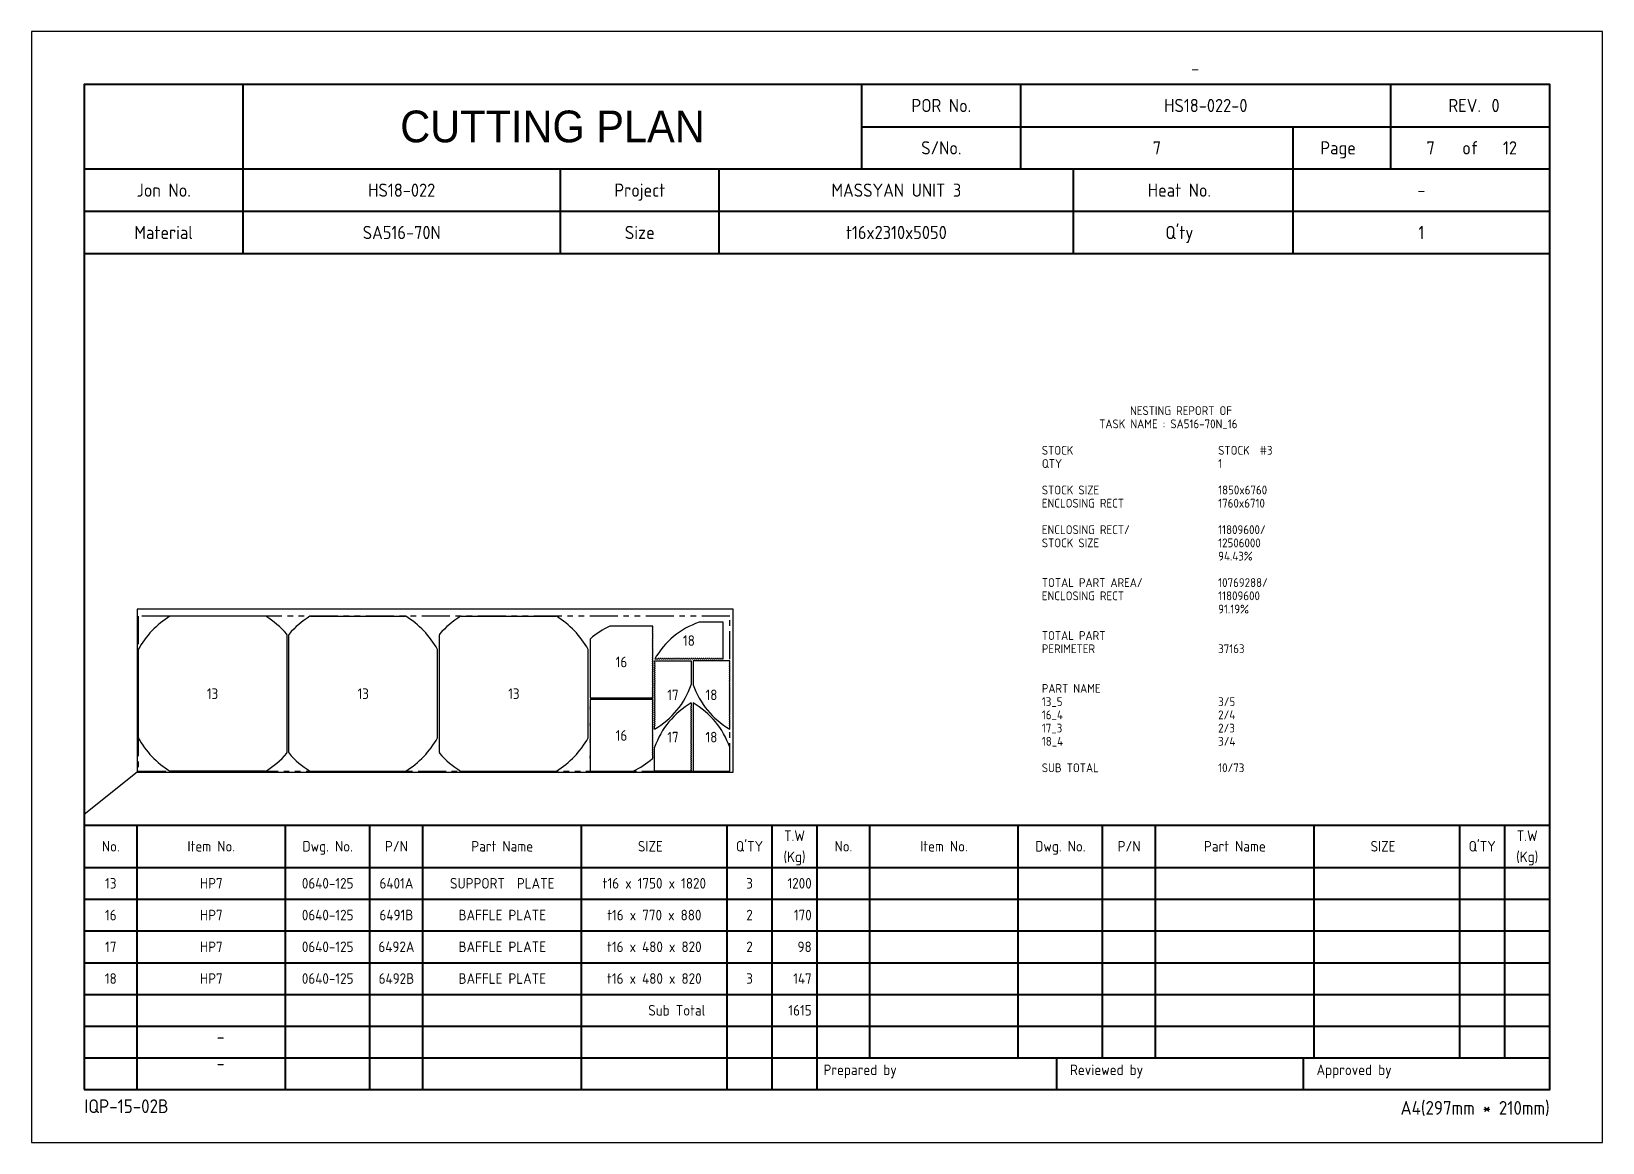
# Model space of a CAD drawing. Header units: millimetres. Extents: x -47360 to 661737, y -45870 to 354580.
# Drawn here: x 340000 to 357820, y 20000 to 32600 of the extents above; entities that cross this region are included whole.
import ezdxf
from ezdxf.enums import TextEntityAlignment as Align

# ---------------------------------------------------------------- set-up
doc = ezdxf.new("R2010")
doc.units = ezdxf.units.MM
doc.header["$LTSCALE"] = 10
doc.linetypes.add('PHANTOM', pattern=[63.5, 31.75, -6.35, 6.35, -6.35, 6.35, -6.35])
for name, color, linetype in [('$ENCL_RECT_RESERVED_LAYER$', 4, 'PHANTOM'), ('13_5__016X1820X1750', 7, 'Continuous'), ('16_4__016X880X770', 7, 'Continuous'), ('17_3__016X820X480', 7, 'Continuous'), ('18_4__016X820X480', 7, 'Continuous'), ('PART-LABEL', 6, 'Continuous'), ('STOCK', 3, 'Continuous'), ('SUMMARY', 4, 'Continuous'), ('T', 2, 'Continuous')]:
    doc.layers.add(name, color=color, linetype=linetype)
doc.layers.add('PAGE', color=9, linetype='Continuous', plot=False)
doc.layers.add('TITLE', color=15, linetype='Continuous', lineweight=40)
doc.styles.get("Standard").update_dxf_attribs({"font": 'isocp2.shx', "bigfont": 'whgtxt.shx'})

msp = doc.modelspace()

# ---------------------------------------------------------------- texts
at = {"layer": 'PART-LABEL'}
for s, p in [('18', (347457.43, 25692.51)), ('16', (346692.04, 25449.87)), ('13', (342054.33, 25090.17)), ('13', (343762.98, 25090.17)), ('13', (345471.64, 25090.17)), ('17', (347276.19, 25076.66)), ('18', (347712.34, 25076.66, -11776185678.59)), ('16', (346692.04, 24616.62)), ('17', (347276.19, 24597.77)), ('18', (347712.34, 24597.77, -11776185678.59))]:
    msp.add_text(s, height=120, dxfattribs=at).set_placement(p, align=Align.MIDDLE_CENTER)
at = {"layer": 'SUMMARY'}
for s, p in [('NESTING REPORT OF', (352460, 28250)), ('TASK NAME : SA516-70N_16', (352110, 28100)), ('STOCK ', (351460, 27800)), ('STOCK  #3', (353460, 27800)), ('QTY', (351460, 27650)), ('1', (353460, 27650)), ('STOCK SIZE', (351460, 27350)), ('1850x6760', (353460, 27350)), ('ENCLOSING RECT', (351460, 27200)), ('1760x6710', (353460, 27200)), ('ENCLOSING RECT/', (351460, 26900)), ('11809600/', (353460, 26900)), ('STOCK SIZE', (351460, 26750)), ('12506000', (353460, 26750)), ('94.43%', (353460, 26600)), ('TOTAL PART AREA/', (351460, 26300)), ('10769288/', (353460, 26300)), ('ENCLOSING RECT', (351460, 26150)), ('11809600', (353460, 26150)), ('91.19%', (353460, 26000)), ('TOTAL PART', (351460, 25700)), ('PERIMETER', (351460, 25550)), ('37163', (353460, 25550)), ('PART NAME', (351460, 25100)), ('13_5', (351460, 24950)), ('3/5', (353460, 24950)), ('16_4', (351460, 24800)), ('2/4', (353460, 24800)), ('17_3', (351460, 24650)), ('18_4', (351460, 24500)), ('2/3', (353460, 24650)), ('3/4', (353460, 24500)), ('SUB TOTAL', (351460, 24200)), ('10/73', (353460, 24200))]:
    msp.add_text(s, height=100, dxfattribs=at).set_placement(p)
at = {"layer": 'T'}
for s, p in [('13', (340900, 22880)), ('HP7', (342040, 22880)), ('0640-125', (343360, 22880)), ('6401A', (344140, 22880)), ('SUPPORT  PLATE', (345340, 22880)), ('t16 x 1750 x 1820', (347065, 22880)), ('3', (348145, 22880)), ('16', (340900, 22520)), ('HP7', (342040, 22520)), ('0640-125', (343360, 22520)), ('6491B', (344140, 22520)), ('BAFFLE PLATE', (345340, 22520)), ('t16 x 770 x 880', (347065, 22520)), ('2', (348145, 22520)), ('17', (340900, 22160)), ('HP7', (342040, 22160)), ('0640-125', (343360, 22160)), ('6492A', (344140, 22160)), ('BAFFLE PLATE', (345340, 22160)), ('t16 x 480 x 820', (347065, 22160)), ('2', (348145, 22160)), ('18', (340900, 21800)), ('HP7', (342040, 21800)), ('0640-125', (343360, 21800)), ('6492B', (344140, 21800)), ('BAFFLE PLATE', (345340, 21800)), ('t16 x 480 x 820', (347065, 21800)), ('3', (348145, 21800)), ('Sub Total', (347320, 21440))]:
    msp.add_text(s, height=120, dxfattribs=at).set_placement(p, align=Align.CENTER)
for s, p in [('1200', (348850, 22880)), ('170', (348850, 22520)), ('98', (348850, 22160)), ('147', (348850, 21800)), ('1615', (348850, 21440))]:
    msp.add_text(s, height=120, dxfattribs=at).set_placement(p, align=Align.RIGHT)

# ---------------------------------------------------------------- blocks, each defined once
blk = doc.blocks.new('CP00')
at = {"layer": 'PAGE'}
blk.add_line((20, 70), (10, 62), dxfattribs=at)
blk.add_lwpolyline([(0, 0), (297, 0), (297, 210), (0, 210)], close=True, dxfattribs=at)
at = {"layer": 'TITLE'}
for p, q in [((40, 184), (40, 200)), ((157, 184), (157, 200)), ((10, 184), (287, 184)), ((10, 168), (287, 168)), ((10, 60), (287, 60)), ((148.5, 16), (287, 16))]:
    blk.add_line(p, q, dxfattribs=at)
at = {"layer": 'TITLE', "color": 8}
for p, q in [((187, 184), (187, 200)), ((257, 184), (257, 192)), ((40, 168), (40, 184)), ((130, 168), (130, 184)), ((238.5, 168), (238.5, 184)), ((10, 176), (287, 176)), ((20, 10), (20, 60)), ((48, 10), (48, 60)), ((64, 10), (64, 60)), ((74, 10), (74, 60)), ((104, 10), (104, 60)), ((131.5, 10), (131.5, 60)), ((140, 10), (140, 60)), ((158.5, 16), (158.5, 60)), ((186.5, 16), (186.5, 60)), ((202.5, 16), (202.5, 60)), ((212.5, 16), (212.5, 60)), ((242.5, 16), (242.5, 60)), ((270, 16), (270, 60)), ((278.5, 16), (278.5, 60)), ((10, 52), (287, 52)), ((10, 46), (287, 46)), ((10, 40), (287, 40)), ((10, 34), (287, 34)), ((10, 28), (287, 28)), ((10, 22), (287, 22)), ((10, 16), (148.5, 16)), ((193.8, 16), (193.8, 10)), ((240.4, 16), (240.4, 10))]:
    blk.add_line(p, q, dxfattribs=at)
at = {"layer": 'TITLE', "color": 9}
for p, q in [((257, 192), (257, 200)), ((157, 192), (287, 192)), ((238.5, 184), (238.5, 192)), ((100, 168), (100, 184)), ((197, 168), (197, 184)), ((148.5, 10), (148.5, 60))]:
    blk.add_line(p, q, dxfattribs=at)
at = {"layer": 'TITLE', "color": 15}
blk.add_lwpolyline([(10, 10), (287, 10), (287, 200), (10, 200)], close=True, dxfattribs=at)
at = {"layer": 'PAGE', "color": 2}
blk.add_attdef('ATT_NESTINGPLANNO', text='', height=2.5, dxfattribs=at).set_placement((220, 203), align=Align.MIDDLE_CENTER)
for tag, p in [('ATT_OWNERITEMNO', (35, 7.09)), ('ATT_PARTNAME', (35, 2.09))]:
    blk.add_attdef(tag, text='', height=2.5, dxfattribs=at).set_placement(p, align=Align.MIDDLE_LEFT)
at = {"layer": 'TITLE', "color": 2}
for s, height, p in [('POR No.', 2.5, (172, 196)), ('S/No.', 2.5, (172, 188)), ('Page', 2.5, (247, 188)), ('of', 2.5, (272, 188)), ('Jon No.', 2.5, (25, 180)), ('Project', 2.5, (115, 180)), ('Heat No.', 2.5, (217, 180)), ('-', 2.5, (262.75, 180)), ('Material', 2.5, (25, 172)), ('Size', 2.5, (115, 172)), ("Q'ty", 2.5, (217, 172)), ('No.', 2, (15, 56)), ('Item No.', 2, (34, 56)), ('Dwg. No.', 2, (56, 56)), ('P/N', 2, (69, 56)), ('Part Name', 2, (89, 56)), ('SIZE', 2, (117, 56)), ("Q'TY", 2, (135.75, 56)), ('T.W', 2, (144.25, 58)), ('No.', 2, (153.5, 56)), ('Item No.', 2, (172.5, 56)), ('Dwg. No.', 2, (194.5, 56)), ('P/N', 2, (207.5, 56)), ('Part Name', 2, (227.5, 56)), ('SIZE', 2, (255.5, 56)), ("Q'TY", 2, (274.25, 56)), ('T.W', 2, (282.75, 58)), ('(Kg)', 2, (144.25, 54)), ('(Kg)', 2, (282.75, 54))]:
    blk.add_text(s, height=height, dxfattribs=at).set_placement(p, align=Align.MIDDLE_CENTER)
blk.add_text('REV.', height=2.5, dxfattribs=at).set_placement((274, 196), align=Align.MIDDLE_RIGHT)
blk.add_text('0', height=2.5, dxfattribs=at).set_placement((276, 196), align=Align.MIDDLE_LEFT)
for s, height, p in [('Prepared by', 2, (149.73, 12.75)), ('Reviewed by', 2, (196.33, 12.75)), ('Approved by', 2, (242.93, 12.75)), ('IQP-15-02B', 2.594, (10, 5.57))]:
    blk.add_text(s, height=height, dxfattribs=at).set_placement(p)
blk.add_text('A4(297mm * 210mm)', height=2.5936, dxfattribs=at).set_placement((287, 5.26), align=Align.RIGHT)
at = {"layer": 'TITLE', "color": 3, "insert": (98.5, 192), "char_height": 6, "width": 59.896, "attachment_point": 5}
blk.add_mtext('{\\fHYHeadLine-Medium|b0|i0|c129|p18;CUTTING PLAN}', dxfattribs=at)
at = {"layer": 'TITLE', "color": 2}
for tag, height, p in [('ATT_PORNO', 2.5, (222, 196)), ('ATT_CUTTINGPLANNO', 2.5, (212.75, 188)), ('ATT_PAGENO', 2.5, (264.5, 188)), ('ATT_PAGESUBTOTAL', 2.5, (279.5, 188)), ('ATT_WONO', 2.5, (70, 180)), ('ATT_PROJECT', 2.5, (163.5, 180)), ('ATT_PORWEIGHT', 2, (278.5, 89)), ('ATT_NETWEIGHT', 2, (278.5, 83)), ('ATT_SAVEWEIGHT', 2, (278.5, 77)), ('ATT_SCRAPWEIGHT', 2, (278.5, 71)), ('ATT_CUTTING', 2, (278.5, 65))]:
    blk.add_attdef(tag, text='', height=height, dxfattribs=at).set_placement(p, align=Align.MIDDLE_CENTER)
at = {"layer": 'TITLE', "color": 3}
for tag, p in [('ATT_MATERIAL', (70, 172)), ('ATT_SIZE', (163.5, 172)), ('ATT_QTY', (262.75, 172))]:
    blk.add_attdef(tag, text='', height=2.5, dxfattribs=at).set_placement(p, align=Align.MIDDLE_CENTER)

# ---------------------------------------------------------------- linework, layer by layer
at = {"layer": '$ENCL_RECT_RESERVED_LAYER$'}
msp.add_lwpolyline([(341210, 24210), (347920.41, 24210), (347920.41, 25970.35), (341210, 25970.35)], close=True, dxfattribs=at)
at = {"layer": '13_5__016X1820X1750'}
for p, q in [((342651.97, 25970.35), (341577.33, 25970.35)), ((343165.33, 25970.35), (344239.98, 25970.35)), ((344873.99, 25970.35), (345948.63, 25970.35)), ((342898.65, 25758.35), (342898.65, 24422)), ((342918.65, 24422), (342918.65, 25758.35)), ((344627.31, 24422), (344627.31, 25758.35)), ((341210, 25585.77), (341210, 24594.58)), ((344607.31, 24594.58), (344607.31, 25585.77)), ((346315.96, 24594.58), (346315.96, 25585.77)), ((342651.97, 24210), (341577.33, 24210)), ((343165.33, 24210), (344239.98, 24210)), ((344873.99, 24210), (345948.63, 24210))]:
    msp.add_line(p, q, dxfattribs=at)
for centre, radius, start, end in [((342114.65, 25090.17), 1033, 121.75386, 150.961265), ((341577.33, 25958.35), 12, 90, 121.75386), ((342651.97, 25958.35), 12, 58.24614, 90), ((342114.65, 25090.17), 1033, 40.876357, 58.24614), ((343702.66, 25090.17), 1033, 121.753862, 139.123643), ((343165.33, 25958.35), 12, 89.999996, 121.753862), ((344239.98, 25958.35), 12, 58.24613, 89.999996), ((343702.66, 25090.17), 1033, 29.038735, 58.24613), ((345411.31, 25090.17), 1033, 121.753862, 139.123643), ((344873.99, 25958.35), 12, 89.999996, 121.753862), ((345948.63, 25958.35), 12, 58.24613, 89.999996), ((345411.31, 25090.17), 1033, 29.038735, 58.24613), ((342886.65, 25758.35), 12, 0, 40.876357), ((342930.65, 25758.35), 12, 139.123643, 180), ((344639.31, 25758.35), 12, 139.123643, 180), ((341222, 25585.77), 12, 150.961265, 180), ((344595.31, 25585.77), 12, 0, 29.038735), ((346303.96, 25585.77), 12, 0, 29.038735), ((341222, 24594.58), 12, 180, 209.038735), ((344595.31, 24594.58), 12, 330.961265, 0), ((346303.96, 24594.58), 12, 330.961265, 0), ((342114.65, 25090.17), 1033, 209.038735, 238.24613), ((342114.65, 25090.17), 1033, 301.753862, 319.123643), ((342886.65, 24422), 12, 319.123643, 0), ((342930.65, 24422), 12, 180, 220.876357), ((343702.66, 25090.17), 1033, 220.876357, 238.24614), ((343702.66, 25090.17), 1033, 301.75386, 330.961265), ((344639.31, 24422), 12, 180, 220.876357), ((345411.31, 25090.17), 1033, 220.876357, 238.24614), ((345411.31, 25090.17), 1033, 301.75386, 330.961265), ((341577.33, 24222), 12, 238.24613, 269.999996), ((342651.97, 24222), 12, 269.999996, 301.753862), ((343165.33, 24222), 12, 238.24614, 270), ((344239.98, 24222), 12, 270, 301.75386), ((344873.99, 24222), 12, 238.24614, 270), ((345948.63, 24222), 12, 270, 301.75386)]:
    msp.add_arc(centre, radius, start, end, dxfattribs=at)
at = {"layer": '16_4__016X880X770'}
for p, q in [((347048.12, 25856.5), (346565.48, 25856.5)), ((347048.12, 25839.16), (347048.12, 25856.5)), ((346335.96, 25702.71), (346335.96, 25672.48)), ((347048.12, 25816.94), (347048.12, 25827.16)), ((347048.12, 25794.71), (347048.12, 25804.94)), ((347048.12, 25772.49), (347048.12, 25782.71)), ((347048.12, 25750.26), (347048.12, 25760.49)), ((347048.12, 25728.04), (347048.12, 25738.26)), ((347048.12, 25705.81), (347048.12, 25716.04)), ((347048.12, 25683.59), (347048.12, 25693.81)), ((347048.12, 25661.36), (347048.12, 25671.59)), ((346335.96, 25660.48), (346335.96, 25650.25)), ((346335.96, 25638.25), (346335.96, 25628.03)), ((346335.96, 25616.03), (346335.96, 25605.8)), ((346335.96, 25593.8), (346335.96, 25583.58)), ((346335.96, 25571.58), (346335.96, 25561.35)), ((346335.96, 25549.35), (346335.96, 25539.13)), ((346335.96, 25527.13), (346335.96, 25516.9)), ((346335.96, 25504.9), (346335.96, 25494.68)), ((346335.96, 25482.68), (346335.96, 25472.45)), ((347048.12, 25639.14), (347048.12, 25649.36)), ((347048.12, 25616.91), (347048.12, 25627.14)), ((347048.12, 25594.69), (347048.12, 25604.91)), ((347048.12, 25572.46), (347048.12, 25582.69)), ((347048.12, 25550.24), (347048.12, 25560.46)), ((347048.12, 25528.01), (347048.12, 25538.24)), ((347048.12, 25505.79), (347048.12, 25516.01)), ((347048.12, 25483.56), (347048.12, 25493.79)), ((346335.96, 25460.45), (346335.96, 25450.23)), ((346335.96, 25438.23), (346335.96, 25428)), ((346335.96, 25416), (346335.96, 25405.78)), ((346335.96, 25393.78), (346335.96, 25383.55)), ((346335.96, 25371.55), (346335.96, 25361.33)), ((346335.96, 25349.33), (346335.96, 25339.1)), ((346335.96, 25327.1), (346335.96, 25316.88)), ((346335.96, 25304.88), (346335.96, 25294.65)), ((347048.12, 25461.34), (347048.12, 25471.56)), ((347048.12, 25439.11), (347048.12, 25449.34)), ((347048.12, 25416.89), (347048.12, 25427.11)), ((347048.12, 25394.66), (347048.12, 25404.89)), ((347048.12, 25372.44), (347048.12, 25382.66)), ((347048.12, 25350.21), (347048.12, 25360.44)), ((347048.12, 25327.99), (347048.12, 25338.21)), ((347048.12, 25305.76), (347048.12, 25315.99)), ((346335.96, 25282.65), (346335.96, 25272.43)), ((346335.96, 25260.43), (346335.96, 25250.2)), ((346335.96, 25238.2), (346335.96, 25227.98)), ((346335.96, 25215.98), (346335.96, 25205.75)), ((346335.96, 25193.75), (346335.96, 25183.53)), ((346335.96, 25171.53), (346335.96, 25161.3)), ((346335.96, 25149.3), (346335.96, 25139.08)), ((346335.96, 25127.08), (346335.96, 25116.85)), ((347048.12, 25283.54), (347048.12, 25293.76)), ((347048.12, 25261.31), (347048.12, 25271.54)), ((347048.12, 25239.09), (347048.12, 25249.31)), ((347048.12, 25216.86), (347048.12, 25227.09)), ((347048.12, 25194.64), (347048.12, 25204.86)), ((347048.12, 25172.41), (347048.12, 25182.64)), ((347048.12, 25150.19), (347048.12, 25160.41)), ((347048.12, 25127.96), (347048.12, 25138.19)), ((346335.96, 25104.85), (346335.96, 25094.63)), ((346335.96, 25082.63), (346335.96, 25072.4)), ((346335.96, 25060.4), (346335.96, 25043.25)), ((346335.96, 25043.25), (347048.12, 25043.25)), ((347048.12, 25023.25), (346335.96, 25023.25)), ((346335.96, 25023.25), (346335.96, 25017.21)), ((346335.96, 25005.21), (346335.96, 24994.99)), ((346335.96, 24982.99), (346335.96, 24972.76)), ((346335.96, 24960.76), (346335.96, 24950.54)), ((347048.12, 25105.74), (347048.12, 25115.96)), ((347048.12, 25083.51), (347048.12, 25093.74)), ((347048.12, 25061.29), (347048.12, 25071.51)), ((347048.12, 25043.25), (347048.12, 25049.29)), ((347048.12, 25006.1), (347048.12, 25023.25)), ((347048.12, 24983.87), (347048.12, 24994.1)), ((347048.12, 24961.65), (347048.12, 24971.87)), ((347048.12, 24939.42), (347048.12, 24949.65)), ((346335.96, 24938.54), (346335.96, 24928.31)), ((346335.96, 24916.31), (346335.96, 24906.09)), ((346335.96, 24894.09), (346335.96, 24883.86)), ((346335.96, 24871.86), (346335.96, 24861.64)), ((346335.96, 24849.64), (346335.96, 24839.41)), ((346335.96, 24827.41), (346335.96, 24817.19)), ((346335.96, 24805.19), (346335.96, 24794.96)), ((346335.96, 24782.96), (346335.96, 24772.74)), ((347048.12, 24917.2), (347048.12, 24927.42)), ((347048.12, 24894.97), (347048.12, 24905.2)), ((347048.12, 24872.75), (347048.12, 24882.97)), ((347048.12, 24850.52), (347048.12, 24860.75)), ((347048.12, 24828.3), (347048.12, 24838.52)), ((347048.12, 24806.07), (347048.12, 24816.3)), ((347048.12, 24783.85), (347048.12, 24794.07)), ((347048.12, 24761.62), (347048.12, 24771.85)), ((346335.96, 24760.74), (346335.96, 24750.51)), ((346335.96, 24738.51), (346335.96, 24728.29)), ((346335.96, 24716.29), (346335.96, 24706.06)), ((346335.96, 24694.06), (346335.96, 24683.84)), ((346335.96, 24671.84), (346335.96, 24661.61)), ((346335.96, 24649.61), (346335.96, 24639.39)), ((346335.96, 24627.39), (346335.96, 24617.16)), ((346335.96, 24605.16), (346335.96, 24594.94)), ((347048.12, 24739.4), (347048.12, 24749.62)), ((347048.12, 24717.17), (347048.12, 24727.4)), ((347048.12, 24694.95), (347048.12, 24705.17)), ((347048.12, 24672.72), (347048.12, 24682.95)), ((347048.12, 24650.5), (347048.12, 24660.72)), ((347048.12, 24628.27), (347048.12, 24638.5)), ((347048.12, 24606.05), (347048.12, 24616.27)), ((347048.12, 24583.82), (347048.12, 24594.05)), ((346335.96, 24582.94), (346335.96, 24572.71)), ((346335.96, 24560.71), (346335.96, 24550.49)), ((346335.96, 24538.49), (346335.96, 24528.26)), ((346335.96, 24516.26), (346335.96, 24506.04)), ((346335.96, 24494.04), (346335.96, 24483.81)), ((346335.96, 24471.81), (346335.96, 24461.59)), ((346335.96, 24449.59), (346335.96, 24439.36)), ((346335.96, 24427.36), (346335.96, 24417.14)), ((347048.12, 24561.6), (347048.12, 24571.82)), ((347048.12, 24539.37), (347048.12, 24549.6)), ((347048.12, 24517.15), (347048.12, 24527.37)), ((347048.12, 24494.92), (347048.12, 24505.15)), ((347048.12, 24472.7), (347048.12, 24482.92)), ((347048.12, 24450.47), (347048.12, 24460.7)), ((347048.12, 24428.25), (347048.12, 24438.47)), ((347048.12, 24406.02), (347048.12, 24416.25)), ((346335.96, 24405.14), (346335.96, 24394.91)), ((346335.96, 24382.91), (346335.96, 24372.69)), ((346335.96, 24360.69), (346335.96, 24350.46)), ((346335.96, 24338.46), (346335.96, 24328.24)), ((346335.96, 24316.24), (346335.96, 24306.01)), ((346335.96, 24294.01), (346335.96, 24283.79)), ((346335.96, 24271.79), (346335.96, 24261.56)), ((346335.96, 24249.56), (346335.96, 24239.34)), ((347048.12, 24363.79), (347048.12, 24394.02)), ((346335.96, 24227.34), (346335.96, 24210)), ((346335.96, 24210), (346818.6, 24210))]:
    msp.add_line(p, q, dxfattribs=at)
for centre, radius, start, end in [((346951.88, 25013.99), 928, 114.950641, 131.246431), ((346565.48, 25844.5), 12, 90, 114.950641), ((347048.12, 25833.16), 6, 89.982246, 270.017754), ((346347.96, 25702.71), 12, 131.246431, 180.000116), ((346335.96, 25666.48), 6, 270.00017, 90.000062), ((347048.12, 25810.94), 6, 89.982434, 270.017566), ((347048.12, 25788.71), 6, 89.982622, 270.017378), ((347048.12, 25766.49), 6, 89.98281, 270.01719), ((347048.12, 25744.26), 6, 89.982998, 270.017002), ((347048.12, 25722.04), 6, 89.983186, 270.016814), ((347048.12, 25699.81), 6, 89.983374, 270.016626), ((347048.12, 25677.59), 6, 89.983562, 270.016438), ((347048.12, 25655.36), 6, 89.98375, 270.01625), ((346335.96, 25644.25), 6, 270.000788, 89.999444), ((346335.96, 25622.03), 6, 270.001406, 89.998826), ((346335.96, 25599.8), 6, 270.002024, 89.998208), ((346335.96, 25577.58), 6, 270.002642, 89.99759), ((346335.96, 25555.35), 6, 270.00326, 89.996972), ((346335.96, 25533.13), 6, 270.00087, 89.999362), ((346335.96, 25510.9), 6, 270.001488, 89.998744), ((346335.96, 25488.68), 6, 270.002106, 89.998126), ((347048.12, 25633.14), 6, 89.983938, 270.016062), ((347048.12, 25610.91), 6, 89.984126, 270.015874), ((347048.12, 25588.69), 6, 89.984314, 270.015686), ((347048.12, 25566.46), 6, 89.984502, 270.015498), ((347048.12, 25544.24), 6, 89.981681, 270.018319), ((347048.12, 25522.01), 6, 89.981869, 270.018131), ((347048.12, 25499.79), 6, 89.982057, 270.017943), ((347048.12, 25477.56), 6, 89.982246, 270.017754), ((346335.96, 25466.45), 6, 270.002724, 89.997508), ((346335.96, 25444.23), 6, 270.003342, 89.99689), ((346335.96, 25422), 6, 270.00396, 89.996272), ((346335.96, 25399.78), 6, 270.004579, 89.995654), ((346335.96, 25377.55), 6, 270.005197, 89.995036), ((346335.96, 25355.33), 6, 270.005815, 89.994417), ((346335.96, 25333.1), 6, 270.006433, 89.993799), ((346335.96, 25310.88), 6, 270.007051, 89.993181), ((347048.12, 25455.34), 6, 89.982434, 270.017566), ((347048.12, 25433.11), 6, 89.982622, 270.017378), ((347048.12, 25410.89), 6, 89.98281, 270.01719), ((347048.12, 25388.66), 6, 89.982998, 270.017002), ((347048.12, 25366.44), 6, 89.983186, 270.016814), ((347048.12, 25344.21), 6, 89.983374, 270.016626), ((347048.12, 25321.99), 6, 89.983562, 270.016438), ((347048.12, 25299.76), 6, 89.98375, 270.01625), ((346335.96, 25288.65), 6, 270.007669, 89.992563), ((346335.96, 25266.43), 6, 270.008287, 89.991945), ((346335.96, 25244.2), 6, 270.008905, 89.991327), ((346335.96, 25221.98), 6, 270.009523, 89.990709), ((346335.96, 25199.75), 6, 270.010141, 89.990091), ((346335.96, 25177.53), 6, 270.01076, 89.989473), ((346335.96, 25155.3), 6, 270.011378, 89.988855), ((346335.96, 25133.08), 6, 270.011996, 89.988236), ((347048.12, 25277.54), 6, 89.983938, 270.016062), ((347048.12, 25255.31), 6, 89.984126, 270.015874), ((347048.12, 25233.09), 6, 89.984314, 270.015686), ((347048.12, 25210.86), 6, 89.984502, 270.015498), ((347048.12, 25188.64), 6, 89.98469, 270.01531), ((347048.12, 25166.41), 6, 89.984878, 270.015122), ((347048.12, 25144.19), 6, 89.985066, 270.014934), ((347048.12, 25121.96), 6, 89.985254, 270.014746), ((346335.96, 25110.85), 6, 270.012614, 89.987618), ((346335.96, 25088.63), 6, 270.013232, 89.987), ((346335.96, 25066.4), 6, 270.01385, 89.986382), ((346335.96, 25011.21), 6, 269.985818, 90.014182), ((346335.96, 24988.99), 6, 269.98563, 90.01437), ((346335.96, 24966.76), 6, 269.985442, 90.014558), ((346335.96, 24944.54), 6, 269.985254, 90.014746), ((347048.12, 25099.74), 6, 89.985442, 270.014558), ((347048.12, 25077.51), 6, 89.98563, 270.01437), ((347048.12, 25055.29), 6, 89.985818, 270.014182), ((347048.12, 25000.1), 6, 90.01385, 269.986382), ((347048.12, 24977.87), 6, 90.013232, 269.987), ((347048.12, 24955.65), 6, 90.012614, 269.987618), ((346335.96, 24922.31), 6, 269.985066, 90.014934), ((346335.96, 24900.09), 6, 269.984878, 90.015122), ((346335.96, 24877.86), 6, 269.98469, 90.01531), ((346335.96, 24855.64), 6, 269.984502, 90.015498), ((346335.96, 24833.41), 6, 269.984314, 90.015686), ((346335.96, 24811.19), 6, 269.984126, 90.015874), ((346335.96, 24788.96), 6, 269.983938, 90.016062), ((346335.96, 24766.74), 6, 269.98375, 90.01625), ((347048.12, 24933.42), 6, 90.011996, 269.988236), ((347048.12, 24911.2), 6, 90.011378, 269.988855), ((347048.12, 24888.97), 6, 90.01076, 269.989473), ((347048.12, 24866.75), 6, 90.010141, 269.990091), ((347048.12, 24844.52), 6, 90.009523, 269.990709), ((347048.12, 24822.3), 6, 90.008905, 269.991327), ((347048.12, 24800.07), 6, 90.008287, 269.991945), ((347048.12, 24777.85), 6, 90.007669, 269.992563), ((346335.96, 24744.51), 6, 269.983562, 90.016438), ((346335.96, 24722.29), 6, 269.983374, 90.016626), ((346335.96, 24700.06), 6, 269.983186, 90.016814), ((346335.96, 24677.84), 6, 269.982998, 90.017002), ((346335.96, 24655.61), 6, 269.98281, 90.01719), ((346335.96, 24633.39), 6, 269.982622, 90.017378), ((346335.96, 24611.16), 6, 269.982434, 90.017566), ((346335.96, 24588.94), 6, 269.982246, 90.017754), ((347048.12, 24755.62), 6, 90.007051, 269.993181), ((347048.12, 24733.4), 6, 90.006433, 269.993799), ((347048.12, 24711.17), 6, 90.005815, 269.994417), ((347048.12, 24688.95), 6, 90.005197, 269.995036), ((347048.12, 24666.72), 6, 90.004579, 269.995654), ((347048.12, 24644.5), 6, 90.00396, 269.996272), ((347048.12, 24622.27), 6, 90.003342, 269.99689), ((347048.12, 24600.05), 6, 90.002724, 269.997508), ((346335.96, 24566.71), 6, 269.982057, 90.017943), ((346335.96, 24544.49), 6, 269.981869, 90.018131), ((346335.96, 24522.26), 6, 269.981681, 90.018319), ((346335.96, 24500.04), 6, 269.984502, 90.015498), ((346335.96, 24477.81), 6, 269.984314, 90.015686), ((346335.96, 24455.59), 6, 269.984126, 90.015874), ((346335.96, 24433.36), 6, 269.983938, 90.016062), ((346335.96, 24411.14), 6, 269.98375, 90.01625), ((347048.12, 24577.82), 6, 90.002106, 269.998126), ((347048.12, 24555.6), 6, 90.001488, 269.998744), ((347048.12, 24533.37), 6, 90.00087, 269.999362), ((347048.12, 24511.15), 6, 90.00326, 269.996972), ((347048.12, 24488.92), 6, 90.002642, 269.99759), ((347048.12, 24466.7), 6, 90.002024, 269.998208), ((347048.12, 24444.47), 6, 90.001406, 269.998826), ((347048.12, 24422.25), 6, 90.000788, 269.999444), ((346335.96, 24388.91), 6, 269.983562, 90.016438), ((346335.96, 24366.69), 6, 269.983374, 90.016626), ((346335.96, 24344.46), 6, 269.983186, 90.016814), ((346335.96, 24322.24), 6, 269.982998, 90.017002), ((346335.96, 24300.01), 6, 269.98281, 90.01719), ((346335.96, 24277.79), 6, 269.982622, 90.017378), ((346335.96, 24255.56), 6, 269.982434, 90.017566), ((346335.96, 24233.34), 6, 269.982246, 90.017754), ((346432.2, 25052.51), 928, 294.950641, 311.246431), ((347048.12, 24400.02), 6, 90.00017, 270.000062), ((347036.12, 24363.79), 12, 311.246431, 0.000116), ((346818.6, 24222), 12, 270, 294.950641)]:
    msp.add_arc(centre, radius, start, end, dxfattribs=at)
at = {"layer": '17_3__016X820X480'}
for p, q in [((347068.12, 25447.28), (347068.12, 25464.44)), ((347068.12, 25464.44), (347484.27, 25464.44)), ((347068.12, 25425.06), (347068.12, 25435.28)), ((347068.12, 25402.83), (347068.12, 25413.06)), ((347068.12, 25380.61), (347068.12, 25390.83)), ((347068.12, 25358.38), (347068.12, 25368.61)), ((347068.12, 25336.16), (347068.12, 25346.38)), ((347068.12, 25313.93), (347068.12, 25324.16)), ((347484.27, 25464.44), (347484.27, 25195.7)), ((347068.12, 25291.71), (347068.12, 25301.93)), ((347068.12, 25269.48), (347068.12, 25279.71)), ((347068.12, 25247.26), (347068.12, 25257.48)), ((347068.12, 25225.03), (347068.12, 25235.26)), ((347068.12, 25202.81), (347068.12, 25213.03)), ((347068.12, 25180.58), (347068.12, 25190.81)), ((347068.12, 25158.36), (347068.12, 25168.58)), ((347068.12, 25136.13), (347068.12, 25146.36)), ((347068.12, 25113.91), (347068.12, 25124.13)), ((347068.12, 25091.68), (347068.12, 25101.91)), ((347068.12, 25069.46), (347068.12, 25079.68)), ((347068.12, 25047.23), (347068.12, 25057.46)), ((347068.12, 25025.01), (347068.12, 25035.23)), ((347068.12, 25002.78), (347068.12, 25013.01)), ((347068.12, 24980.56), (347068.12, 24990.78)), ((347068.12, 24958.33), (347068.12, 24968.56)), ((347484.27, 24985.55), (347484.27, 24950.35)), ((347068.12, 24936.11), (347068.12, 24946.33)), ((347068.12, 24913.88), (347068.12, 24924.11)), ((347068.12, 24891.66), (347068.12, 24901.88)), ((347068.12, 24869.43), (347068.12, 24879.66)), ((347068.12, 24847.21), (347068.12, 24857.43)), ((347068.12, 24824.98), (347068.12, 24835.21)), ((347068.12, 24802.76), (347068.12, 24812.98)), ((347068.12, 24780.53), (347068.12, 24790.76)), ((347484.27, 24938.35), (347484.27, 24928.13)), ((347484.27, 24916.13), (347484.27, 24905.9)), ((347484.27, 24893.9), (347484.27, 24883.68)), ((347484.27, 24871.68), (347484.27, 24861.45)), ((347484.27, 24849.45), (347484.27, 24839.23)), ((347484.27, 24827.23), (347484.27, 24817)), ((347484.27, 24805), (347484.27, 24794.78)), ((347484.27, 24782.78), (347484.27, 24772.55)), ((347068.12, 24758.31), (347068.12, 24768.53)), ((347068.12, 24736.08), (347068.12, 24746.31)), ((347068.12, 24688.89), (347068.12, 24724.08)), ((347484.27, 24760.55), (347484.27, 24750.33)), ((347484.27, 24738.33), (347484.27, 24728.1)), ((347484.27, 24716.1), (347484.27, 24705.88)), ((347484.27, 24693.88), (347484.27, 24683.65)), ((347484.27, 24671.65), (347484.27, 24661.43)), ((347484.27, 24649.43), (347484.27, 24639.2)), ((347484.27, 24627.2), (347484.27, 24616.98)), ((347484.27, 24604.98), (347484.27, 24594.75)), ((347068.12, 24210), (347068.12, 24478.73)), ((347484.27, 24582.75), (347484.27, 24572.53)), ((347484.27, 24560.53), (347484.27, 24550.3)), ((347484.27, 24538.3), (347484.27, 24528.08)), ((347484.27, 24516.08), (347484.27, 24505.85)), ((347484.27, 24493.85), (347484.27, 24483.63)), ((347484.27, 24471.63), (347484.27, 24461.4)), ((347484.27, 24449.4), (347484.27, 24439.18)), ((347484.27, 24427.18), (347484.27, 24416.95)), ((347484.27, 24404.95), (347484.27, 24394.73)), ((347484.27, 24382.73), (347484.27, 24372.5)), ((347484.27, 24360.5), (347484.27, 24350.28)), ((347484.27, 24338.28), (347484.27, 24328.05)), ((347484.27, 24316.05), (347484.27, 24305.83)), ((347484.27, 24293.83), (347484.27, 24283.6)), ((347484.27, 24271.6), (347484.27, 24261.38)), ((347484.27, 24249.38), (347484.27, 24239.15)), ((347484.27, 24210), (347068.12, 24210)), ((347484.27, 24227.15), (347484.27, 24210))]:
    msp.add_line(p, q, dxfattribs=at)
for centre, radius, start, end in [((347068.03, 25441.28), 6, 270.847829, 89.152171), ((347068.03, 25419.06), 6, 270.848017, 89.151983), ((347068.03, 25396.83), 6, 270.848205, 89.151795), ((347068.03, 25374.61), 6, 270.848393, 89.151607), ((347068.03, 25352.38), 6, 270.848581, 89.151419), ((347068.03, 25330.16), 6, 270.848769, 89.151231), ((347068.03, 25307.93), 6, 270.848957, 89.151043), ((347068.03, 25285.71), 6, 270.849145, 89.150855), ((347068.03, 25263.48), 6, 270.849333, 89.150667), ((347068.03, 25241.26), 6, 270.849521, 89.150479), ((347068.03, 25219.03), 6, 270.849709, 89.150291), ((347068.03, 25196.81), 6, 270.849897, 89.150103), ((346606.09, 25493.7), 928, 299.859474, 341.015064), ((347068.03, 25174.58), 6, 270.850085, 89.149915), ((347068.03, 25152.36), 6, 270.850273, 89.149727), ((347068.03, 25130.13), 6, 270.850461, 89.149539), ((347472.27, 25195.7), 12, 341.015064, 0), ((347068.03, 25107.91), 6, 270.85065, 89.14935), ((347068.03, 25085.68), 6, 270.850838, 89.149162), ((347068.03, 25063.46), 6, 270.851026, 89.148974), ((347068.03, 25041.23), 6, 270.851214, 89.148786), ((347068.03, 25019.01), 6, 270.851402, 89.148598), ((347068.03, 24996.78), 6, 270.85159, 89.14841), ((347068.03, 24974.56), 6, 270.851778, 89.148222), ((347068.03, 24952.33), 6, 270.848957, 89.151043), ((347946.29, 24180.74), 928, 119.859474, 161.015064), ((347484.35, 24944.35), 6, 90.850838, 269.149162), ((347068.03, 24930.11), 6, 270.849145, 89.150855), ((347068.03, 24907.88), 6, 270.849333, 89.150667), ((347068.03, 24885.66), 6, 270.849521, 89.150479), ((347068.03, 24863.43), 6, 270.849709, 89.150291), ((347068.03, 24841.21), 6, 270.849897, 89.150103), ((347068.03, 24818.98), 6, 270.850085, 89.149915), ((347068.03, 24796.76), 6, 270.850273, 89.149727), ((347068.03, 24774.53), 6, 270.850461, 89.149539), ((347484.35, 24922.13), 6, 90.85065, 269.14935), ((347484.35, 24899.9), 6, 90.850461, 269.149539), ((347484.35, 24877.68), 6, 90.850273, 269.149727), ((347484.35, 24855.45), 6, 90.850085, 269.149915), ((347484.35, 24833.23), 6, 90.849897, 269.150103), ((347484.35, 24811), 6, 90.849709, 269.150291), ((347484.35, 24788.78), 6, 90.849521, 269.150479), ((347484.35, 24766.55), 6, 90.849333, 269.150667), ((347068.03, 24752.31), 6, 270.85065, 89.14935), ((347068.03, 24730.08), 6, 270.850838, 89.149162), ((347484.35, 24744.33), 6, 90.849145, 269.150855), ((347484.35, 24722.1), 6, 90.848957, 269.151043), ((347484.35, 24699.88), 6, 90.851778, 269.148222), ((347484.35, 24677.65), 6, 90.85159, 269.14841), ((347484.35, 24655.43), 6, 90.851402, 269.148598), ((347484.35, 24633.2), 6, 90.851214, 269.148786), ((347484.35, 24610.98), 6, 90.851026, 269.148974), ((347484.35, 24588.75), 6, 90.850838, 269.149162), ((347080.12, 24478.73), 12, 161.015064, 180), ((347484.35, 24566.53), 6, 90.85065, 269.14935), ((347484.35, 24544.3), 6, 90.850461, 269.149539), ((347484.35, 24522.08), 6, 90.850273, 269.149727), ((347484.35, 24499.85), 6, 90.850085, 269.149915), ((347484.35, 24477.63), 6, 90.849897, 269.150103), ((347484.35, 24455.4), 6, 90.849709, 269.150291), ((347484.35, 24433.18), 6, 90.849521, 269.150479), ((347484.35, 24410.95), 6, 90.849333, 269.150667), ((347484.35, 24388.73), 6, 90.849145, 269.150855), ((347484.35, 24366.5), 6, 90.848957, 269.151043), ((347484.35, 24344.28), 6, 90.848769, 269.151231), ((347484.35, 24322.05), 6, 90.848581, 269.151419), ((347484.35, 24299.83), 6, 90.848393, 269.151607), ((347484.35, 24277.6), 6, 90.848205, 269.151795), ((347484.35, 24255.38), 6, 90.848017, 269.151983), ((347484.35, 24233.15), 6, 90.847829, 269.152171)]:
    msp.add_arc(centre, radius, start, end, dxfattribs=at)
at = {"layer": '18_4__016X820X480'}
for p, q in [((347845.21, 25900.58, -11776185678.59), (347576.48, 25900.58, -11776185678.59)), ((347845.21, 25484.44, -11776185678.59), (347845.21, 25900.58, -11776185678.59)), ((347069.66, 25484.44, -11776185678.59), (347104.86, 25484.44, -11776185678.59)), ((347116.86, 25484.44, -11776185678.59), (347127.08, 25484.44, -11776185678.59)), ((347139.08, 25484.44, -11776185678.59), (347149.31, 25484.44, -11776185678.59)), ((347161.31, 25484.44, -11776185678.59), (347171.53, 25484.44, -11776185678.59)), ((347183.53, 25484.44, -11776185678.59), (347193.76, 25484.44, -11776185678.59)), ((347205.76, 25484.44, -11776185678.59), (347215.98, 25484.44, -11776185678.59)), ((347227.98, 25484.44, -11776185678.59), (347238.21, 25484.44, -11776185678.59)), ((347250.21, 25484.44, -11776185678.59), (347260.43, 25484.44, -11776185678.59)), ((347272.43, 25484.44, -11776185678.59), (347282.66, 25484.44, -11776185678.59)), ((347294.66, 25484.44, -11776185678.59), (347304.88, 25484.44, -11776185678.59)), ((347316.88, 25484.44, -11776185678.59), (347327.11, 25484.44, -11776185678.59)), ((347339.11, 25484.44, -11776185678.59), (347349.33, 25484.44, -11776185678.59)), ((347361.33, 25484.44, -11776185678.59), (347371.56, 25484.44, -11776185678.59)), ((347383.56, 25484.44, -11776185678.59), (347393.78, 25484.44, -11776185678.59)), ((347405.78, 25484.44, -11776185678.59), (347416.01, 25484.44, -11776185678.59)), ((347428.01, 25484.44, -11776185678.59), (347438.23, 25484.44, -11776185678.59)), ((347450.23, 25484.44, -11776185678.59), (347460.46, 25484.44, -11776185678.59)), ((347472.46, 25484.44, -11776185678.59), (347482.68, 25484.44, -11776185678.59)), ((347494.68, 25484.44, -11776185678.59), (347504.91, 25484.44, -11776185678.59)), ((347516.91, 25484.44, -11776185678.59), (347527.13, 25484.44, -11776185678.59)), ((347539.13, 25484.44, -11776185678.59), (347549.36, 25484.44, -11776185678.59)), ((347561.36, 25484.44, -11776185678.59), (347571.58, 25484.44, -11776185678.59)), ((347583.58, 25484.44, -11776185678.59), (347593.81, 25484.44, -11776185678.59)), ((347605.81, 25484.44, -11776185678.59), (347616.03, 25484.44, -11776185678.59)), ((347628.03, 25484.44, -11776185678.59), (347638.26, 25484.44, -11776185678.59)), ((347650.26, 25484.44, -11776185678.59), (347660.48, 25484.44, -11776185678.59)), ((347672.48, 25484.44, -11776185678.59), (347682.71, 25484.44, -11776185678.59)), ((347694.71, 25484.44, -11776185678.59), (347704.93, 25484.44, -11776185678.59)), ((347716.93, 25484.44, -11776185678.59), (347727.16, 25484.44, -11776185678.59)), ((347739.16, 25484.44, -11776185678.59), (347749.38, 25484.44, -11776185678.59)), ((347761.38, 25484.44, -11776185678.59), (347771.61, 25484.44, -11776185678.59)), ((347783.61, 25484.44, -11776185678.59), (347793.83, 25484.44, -11776185678.59)), ((347805.83, 25484.44, -11776185678.59), (347816.06, 25484.44, -11776185678.59)), ((347828.06, 25484.44, -11776185678.59), (347845.21, 25484.44, -11776185678.59)), ((347920.41, 25464.44, -11776185678.59), (347504.27, 25464.44, -11776185678.59)), ((347504.27, 25464.44, -11776185678.59), (347504.27, 25195.7, -11776185678.59)), ((347920.41, 25447.28, -11776185678.59), (347920.41, 25464.44, -11776185678.59)), ((347920.41, 25425.06, -11776185678.59), (347920.41, 25435.28, -11776185678.59)), ((347920.41, 25402.83, -11776185678.59), (347920.41, 25413.06, -11776185678.59)), ((347920.41, 25380.61, -11776185678.59), (347920.41, 25390.83, -11776185678.59)), ((347920.41, 25358.38, -11776185678.59), (347920.41, 25368.61, -11776185678.59)), ((347920.41, 25336.16, -11776185678.59), (347920.41, 25346.38, -11776185678.59)), ((347920.41, 25313.93, -11776185678.59), (347920.41, 25324.16, -11776185678.59)), ((347920.41, 25291.71, -11776185678.59), (347920.41, 25301.93, -11776185678.59)), ((347920.41, 25269.48, -11776185678.59), (347920.41, 25279.71, -11776185678.59)), ((347920.41, 25247.26, -11776185678.59), (347920.41, 25257.48, -11776185678.59)), ((347920.41, 25225.03, -11776185678.59), (347920.41, 25235.26, -11776185678.59)), ((347920.41, 25202.81, -11776185678.59), (347920.41, 25213.03, -11776185678.59)), ((347920.41, 25180.58, -11776185678.59), (347920.41, 25190.81, -11776185678.59)), ((347920.41, 25158.36, -11776185678.59), (347920.41, 25168.58, -11776185678.59)), ((347920.41, 25136.13, -11776185678.59), (347920.41, 25146.36, -11776185678.59)), ((347504.27, 24985.55, -11776185678.59), (347504.27, 24950.35, -11776185678.59)), ((347920.41, 25113.91, -11776185678.59), (347920.41, 25124.13, -11776185678.59)), ((347920.41, 25091.68, -11776185678.59), (347920.41, 25101.91, -11776185678.59)), ((347920.41, 25069.46, -11776185678.59), (347920.41, 25079.68, -11776185678.59)), ((347920.41, 25047.23, -11776185678.59), (347920.41, 25057.46, -11776185678.59)), ((347920.41, 25025.01, -11776185678.59), (347920.41, 25035.23, -11776185678.59)), ((347920.41, 25002.78, -11776185678.59), (347920.41, 25013.01, -11776185678.59)), ((347920.41, 24980.56, -11776185678.59), (347920.41, 24990.78, -11776185678.59)), ((347920.41, 24958.33, -11776185678.59), (347920.41, 24968.56, -11776185678.59)), ((347504.27, 24938.35, -11776185678.59), (347504.27, 24928.13, -11776185678.59)), ((347504.27, 24916.13, -11776185678.59), (347504.27, 24905.9, -11776185678.59)), ((347504.27, 24893.9, -11776185678.59), (347504.27, 24883.68, -11776185678.59)), ((347504.27, 24871.68, -11776185678.59), (347504.27, 24861.45, -11776185678.59)), ((347504.27, 24849.45, -11776185678.59), (347504.27, 24839.23, -11776185678.59)), ((347504.27, 24827.23, -11776185678.59), (347504.27, 24817, -11776185678.59)), ((347504.27, 24805, -11776185678.59), (347504.27, 24794.78, -11776185678.59)), ((347504.27, 24782.78, -11776185678.59), (347504.27, 24772.55, -11776185678.59)), ((347920.41, 24936.11, -11776185678.59), (347920.41, 24946.33, -11776185678.59)), ((347920.41, 24913.88, -11776185678.59), (347920.41, 24924.11, -11776185678.59)), ((347920.41, 24891.66, -11776185678.59), (347920.41, 24901.88, -11776185678.59)), ((347920.41, 24869.43, -11776185678.59), (347920.41, 24879.66, -11776185678.59)), ((347920.41, 24847.21, -11776185678.59), (347920.41, 24857.43, -11776185678.59)), ((347920.41, 24824.98, -11776185678.59), (347920.41, 24835.21, -11776185678.59)), ((347920.41, 24802.76, -11776185678.59), (347920.41, 24812.98, -11776185678.59)), ((347920.41, 24780.53, -11776185678.59), (347920.41, 24790.76, -11776185678.59)), ((347504.27, 24760.55, -11776185678.59), (347504.27, 24750.33, -11776185678.59)), ((347504.27, 24738.33, -11776185678.59), (347504.27, 24728.1, -11776185678.59)), ((347504.27, 24716.1, -11776185678.59), (347504.27, 24705.88, -11776185678.59)), ((347504.27, 24693.88, -11776185678.59), (347504.27, 24683.65, -11776185678.59)), ((347504.27, 24671.65, -11776185678.59), (347504.27, 24661.43, -11776185678.59)), ((347504.27, 24649.43, -11776185678.59), (347504.27, 24639.2, -11776185678.59)), ((347504.27, 24627.2, -11776185678.59), (347504.27, 24616.98, -11776185678.59)), ((347504.27, 24604.98, -11776185678.59), (347504.27, 24594.75, -11776185678.59)), ((347920.41, 24758.31, -11776185678.59), (347920.41, 24768.53, -11776185678.59)), ((347920.41, 24736.08, -11776185678.59), (347920.41, 24746.31, -11776185678.59)), ((347920.41, 24688.89, -11776185678.59), (347920.41, 24724.08, -11776185678.59)), ((347504.27, 24582.75, -11776185678.59), (347504.27, 24572.53, -11776185678.59)), ((347504.27, 24560.53, -11776185678.59), (347504.27, 24550.3, -11776185678.59)), ((347504.27, 24538.3, -11776185678.59), (347504.27, 24528.08, -11776185678.59)), ((347504.27, 24516.08, -11776185678.59), (347504.27, 24505.85, -11776185678.59)), ((347504.27, 24493.85, -11776185678.59), (347504.27, 24483.63, -11776185678.59)), ((347504.27, 24471.63, -11776185678.59), (347504.27, 24461.4, -11776185678.59)), ((347504.27, 24449.4, -11776185678.59), (347504.27, 24439.18, -11776185678.59)), ((347504.27, 24427.18, -11776185678.59), (347504.27, 24416.95, -11776185678.59)), ((347920.41, 24210, -11776185678.59), (347920.41, 24478.73, -11776185678.59)), ((347504.27, 24404.95, -11776185678.59), (347504.27, 24394.73, -11776185678.59)), ((347504.27, 24382.73, -11776185678.59), (347504.27, 24372.5, -11776185678.59)), ((347504.27, 24360.5, -11776185678.59), (347504.27, 24350.28, -11776185678.59)), ((347504.27, 24338.28, -11776185678.59), (347504.27, 24328.05, -11776185678.59)), ((347504.27, 24316.05, -11776185678.59), (347504.27, 24305.83, -11776185678.59)), ((347504.27, 24293.83, -11776185678.59), (347504.27, 24283.6, -11776185678.59)), ((347504.27, 24271.6, -11776185678.59), (347504.27, 24261.38, -11776185678.59)), ((347504.27, 24249.38, -11776185678.59), (347504.27, 24239.15, -11776185678.59)), ((347504.27, 24227.15, -11776185678.59), (347504.27, 24210, -11776185678.59)), ((347504.27, 24210, -11776185678.59), (347920.41, 24210, -11776185678.59))]:
    msp.add_line(p, q, dxfattribs=at)
for centre, radius, start, end in [((347874.47, 25022.41, -11776185678.59), 928, 108.984936, 150.140526), ((347576.48, 25888.58, -11776185678.59), 12, 90, 108.984936), ((347110.86, 25484.35, -11776185678.59), 6, 0.850838, 179.149162), ((347133.08, 25484.35, -11776185678.59), 6, 0.85065, 179.14935), ((347155.31, 25484.35, -11776185678.59), 6, 0.850461, 179.149539), ((347177.53, 25484.35, -11776185678.59), 6, 0.850273, 179.149727), ((347199.76, 25484.35, -11776185678.59), 6, 0.850085, 179.149915), ((347221.98, 25484.35, -11776185678.59), 6, 0.849897, 179.150103), ((347244.21, 25484.35, -11776185678.59), 6, 0.849709, 179.150291), ((347266.43, 25484.35, -11776185678.59), 6, 0.849521, 179.150479), ((347288.66, 25484.35, -11776185678.59), 6, 0.849333, 179.150667), ((347310.88, 25484.35, -11776185678.59), 6, 0.849145, 179.150855), ((347333.11, 25484.35, -11776185678.59), 6, 0.848957, 179.151043), ((347355.33, 25484.35, -11776185678.59), 6, 0.851778, 179.148222), ((347377.56, 25484.35, -11776185678.59), 6, 0.85159, 179.14841), ((347399.78, 25484.35, -11776185678.59), 6, 0.851402, 179.148598), ((347422.01, 25484.35, -11776185678.59), 6, 0.851214, 179.148786), ((347444.23, 25484.35, -11776185678.59), 6, 0.851026, 179.148974), ((347466.46, 25484.35, -11776185678.59), 6, 0.850838, 179.149162), ((347488.68, 25484.35, -11776185678.59), 6, 0.85065, 179.14935), ((347510.91, 25484.35, -11776185678.59), 6, 0.850461, 179.149539), ((347533.13, 25484.35, -11776185678.59), 6, 0.850273, 179.149727), ((347555.36, 25484.35, -11776185678.59), 6, 0.850085, 179.149915), ((347577.58, 25484.35, -11776185678.59), 6, 0.849897, 179.150103), ((347599.81, 25484.35, -11776185678.59), 6, 0.849709, 179.150291), ((347622.03, 25484.35, -11776185678.59), 6, 0.849521, 179.150479), ((347644.26, 25484.35, -11776185678.59), 6, 0.849333, 179.150667), ((347666.48, 25484.35, -11776185678.59), 6, 0.849145, 179.150855), ((347688.71, 25484.35, -11776185678.59), 6, 0.848957, 179.151043), ((347710.93, 25484.35, -11776185678.59), 6, 0.848769, 179.151231), ((347733.16, 25484.35, -11776185678.59), 6, 0.848581, 179.151419), ((347755.38, 25484.35, -11776185678.59), 6, 0.848393, 179.151607), ((347777.61, 25484.35, -11776185678.59), 6, 0.848205, 179.151795), ((347799.83, 25484.35, -11776185678.59), 6, 0.848017, 179.151983), ((347822.06, 25484.35, -11776185678.59), 6, 0.847829, 179.152171), ((347920.5, 25441.28, -11776185678.59), 6, 90.847829, 269.152171), ((347920.5, 25419.06, -11776185678.59), 6, 90.848017, 269.151983), ((347920.5, 25396.83, -11776185678.59), 6, 90.848205, 269.151795), ((347920.5, 25374.61, -11776185678.59), 6, 90.848393, 269.151607), ((347920.5, 25352.38, -11776185678.59), 6, 90.848581, 269.151419), ((347920.5, 25330.16, -11776185678.59), 6, 90.848769, 269.151231), ((347920.5, 25307.93, -11776185678.59), 6, 90.848957, 269.151043), ((347516.27, 25195.7, -11776185678.59), 12, 180, 198.984936), ((348382.44, 25493.7, -11776185678.59), 928, 198.984936, 240.140526), ((347920.5, 25285.71, -11776185678.59), 6, 90.849145, 269.150855), ((347920.5, 25263.48, -11776185678.59), 6, 90.849333, 269.150667), ((347920.5, 25241.26, -11776185678.59), 6, 90.849521, 269.150479), ((347920.5, 25219.03, -11776185678.59), 6, 90.849709, 269.150291), ((347920.5, 25196.81, -11776185678.59), 6, 90.849897, 269.150103), ((347920.5, 25174.58, -11776185678.59), 6, 90.850085, 269.149915), ((347920.5, 25152.36, -11776185678.59), 6, 90.850273, 269.149727), ((347920.5, 25130.13, -11776185678.59), 6, 90.850461, 269.149539), ((347042.24, 24180.74, -11776185678.59), 928, 18.984936, 60.140526), ((347504.18, 24944.35, -11776185678.59), 6, 270.850838, 89.149162), ((347920.5, 25107.91, -11776185678.59), 6, 90.85065, 269.14935), ((347920.5, 25085.68, -11776185678.59), 6, 90.850838, 269.149162), ((347920.5, 25063.46, -11776185678.59), 6, 90.851026, 269.148974), ((347920.5, 25041.23, -11776185678.59), 6, 90.851214, 269.148786), ((347920.5, 25019.01, -11776185678.59), 6, 90.851402, 269.148598), ((347920.5, 24996.78, -11776185678.59), 6, 90.85159, 269.14841), ((347920.5, 24974.56, -11776185678.59), 6, 90.851778, 269.148222), ((347920.5, 24952.33, -11776185678.59), 6, 90.848957, 269.151043), ((347504.18, 24922.13, -11776185678.59), 6, 270.85065, 89.14935), ((347504.18, 24899.9, -11776185678.59), 6, 270.850461, 89.149539), ((347504.18, 24877.68, -11776185678.59), 6, 270.850273, 89.149727), ((347504.18, 24855.45, -11776185678.59), 6, 270.850085, 89.149915), ((347504.18, 24833.23, -11776185678.59), 6, 270.849897, 89.150103), ((347504.18, 24811, -11776185678.59), 6, 270.849709, 89.150291), ((347504.18, 24788.78, -11776185678.59), 6, 270.849521, 89.150479), ((347504.18, 24766.55, -11776185678.59), 6, 270.849333, 89.150667), ((347920.5, 24930.11, -11776185678.59), 6, 90.849145, 269.150855), ((347920.5, 24907.88, -11776185678.59), 6, 90.849333, 269.150667), ((347920.5, 24885.66, -11776185678.59), 6, 90.849521, 269.150479), ((347920.5, 24863.43, -11776185678.59), 6, 90.849709, 269.150291), ((347920.5, 24841.21, -11776185678.59), 6, 90.849897, 269.150103), ((347920.5, 24818.98, -11776185678.59), 6, 90.850085, 269.149915), ((347920.5, 24796.76, -11776185678.59), 6, 90.850273, 269.149727), ((347920.5, 24774.53, -11776185678.59), 6, 90.850461, 269.149539), ((347504.18, 24744.33, -11776185678.59), 6, 270.849145, 89.150855), ((347504.18, 24722.1, -11776185678.59), 6, 270.848957, 89.151043), ((347504.18, 24699.88, -11776185678.59), 6, 270.851778, 89.148222), ((347504.18, 24677.65, -11776185678.59), 6, 270.85159, 89.14841), ((347504.18, 24655.43, -11776185678.59), 6, 270.851402, 89.148598), ((347504.18, 24633.2, -11776185678.59), 6, 270.851214, 89.148786), ((347504.18, 24610.98, -11776185678.59), 6, 270.851026, 89.148974), ((347504.18, 24588.75, -11776185678.59), 6, 270.850838, 89.149162), ((347920.5, 24752.31, -11776185678.59), 6, 90.85065, 269.14935), ((347920.5, 24730.08, -11776185678.59), 6, 90.850838, 269.149162), ((347504.18, 24566.53, -11776185678.59), 6, 270.85065, 89.14935), ((347504.18, 24544.3, -11776185678.59), 6, 270.850461, 89.149539), ((347504.18, 24522.08, -11776185678.59), 6, 270.850273, 89.149727), ((347504.18, 24499.85, -11776185678.59), 6, 270.850085, 89.149915), ((347504.18, 24477.63, -11776185678.59), 6, 270.849897, 89.150103), ((347504.18, 24455.4, -11776185678.59), 6, 270.849709, 89.150291), ((347504.18, 24433.18, -11776185678.59), 6, 270.849521, 89.150479), ((347504.18, 24410.95, -11776185678.59), 6, 270.849333, 89.150667), ((347908.41, 24478.73, -11776185678.59), 12, 0, 18.984936), ((347504.18, 24388.73, -11776185678.59), 6, 270.849145, 89.150855), ((347504.18, 24366.5, -11776185678.59), 6, 270.848957, 89.151043), ((347504.18, 24344.28, -11776185678.59), 6, 270.848769, 89.151231), ((347504.18, 24322.05, -11776185678.59), 6, 270.848581, 89.151419), ((347504.18, 24299.83, -11776185678.59), 6, 270.848393, 89.151607), ((347504.18, 24277.6, -11776185678.59), 6, 270.848205, 89.151795), ((347504.18, 24255.38, -11776185678.59), 6, 270.848017, 89.151983), ((347504.18, 24233.15, -11776185678.59), 6, 270.847829, 89.152171)]:
    msp.add_arc(centre, radius, start, end, dxfattribs=at)
at = {"layer": 'STOCK'}
msp.add_lwpolyline([(341200, 24200), (347960, 24200), (347960, 26050), (341200, 26050)], close=True, dxfattribs=at)

# ---------------------------------------------------------------- block references
ref = msp.add_blockref('CP00', (340000, 20000), dxfattribs=dict(xscale=60, yscale=60, zscale=60))
ref.add_attrib('ATT_WONO', 'HS18-022', dxfattribs={"layer": 'TITLE', "color": 2, "height": 150}).set_placement((344200, 30800), align=Align.MIDDLE_CENTER)
ref.add_attrib('ATT_PROJECT', 'MASSYAN UNIT 3', dxfattribs={"layer": 'TITLE', "color": 2, "height": 150}).set_placement((349810, 30800), align=Align.MIDDLE_CENTER)
ref.add_attrib('ATT_PORNO', 'HS18-022-0', dxfattribs={"layer": 'TITLE', "color": 2, "height": 150}).set_placement((353320, 31760), align=Align.MIDDLE_CENTER)
ref.add_attrib('ATT_OWNERITEMNO', '-', dxfattribs={"layer": 'PAGE', "color": 2, "height": 150}).set_placement((342100, 21200), align=Align.MIDDLE_LEFT)
ref.add_attrib('ATT_PARTNAME', '-', dxfattribs={"layer": 'PAGE', "color": 2, "height": 150}).set_placement((342100, 20900), align=Align.MIDDLE_LEFT)
ref.add_attrib('ATT_MATERIAL', 'SA516-70N', dxfattribs={"layer": 'TITLE', "color": 3, "height": 150}).set_placement((344200, 30320), align=Align.MIDDLE_CENTER)
ref.add_attrib('ATT_SIZE', 't16x2310x5050', dxfattribs={"layer": 'TITLE', "color": 3, "height": 150}).set_placement((349810, 30320), align=Align.MIDDLE_CENTER)
ref.add_attrib('ATT_QTY', '1', dxfattribs={"layer": 'TITLE', "color": 3, "height": 150}).set_placement((355765, 30320), align=Align.MIDDLE_CENTER)
ref.add_attrib('ATT_NESTINGPLANNO', '-', dxfattribs={"layer": 'PAGE', "color": 2, "height": 150}).set_placement((353200, 32180), align=Align.MIDDLE_CENTER)
ref.add_attrib('ATT_CUTTINGPLANNO', '7', dxfattribs={"layer": 'TITLE', "color": 2, "height": 150}).set_placement((352765, 31280), align=Align.MIDDLE_CENTER)
ref.add_attrib('ATT_PAGENO', '7', dxfattribs={"layer": 'TITLE', "color": 2, "height": 150}).set_placement((355870, 31280), align=Align.MIDDLE_CENTER)
ref.add_attrib('ATT_PAGESUBTOTAL', '12', dxfattribs={"layer": 'TITLE', "color": 2, "height": 150}).set_placement((356770, 31280), align=Align.MIDDLE_CENTER)

msp.set_redraw_order([(e.dxf.handle, doc.entitydb.next_handle()) for e in msp.query("TEXT MTEXT ATTDEF DIMENSION ARC_DIMENSION")])  # texts and dimensions are drawn at this point

doc.saveas('drawing.dxf')
